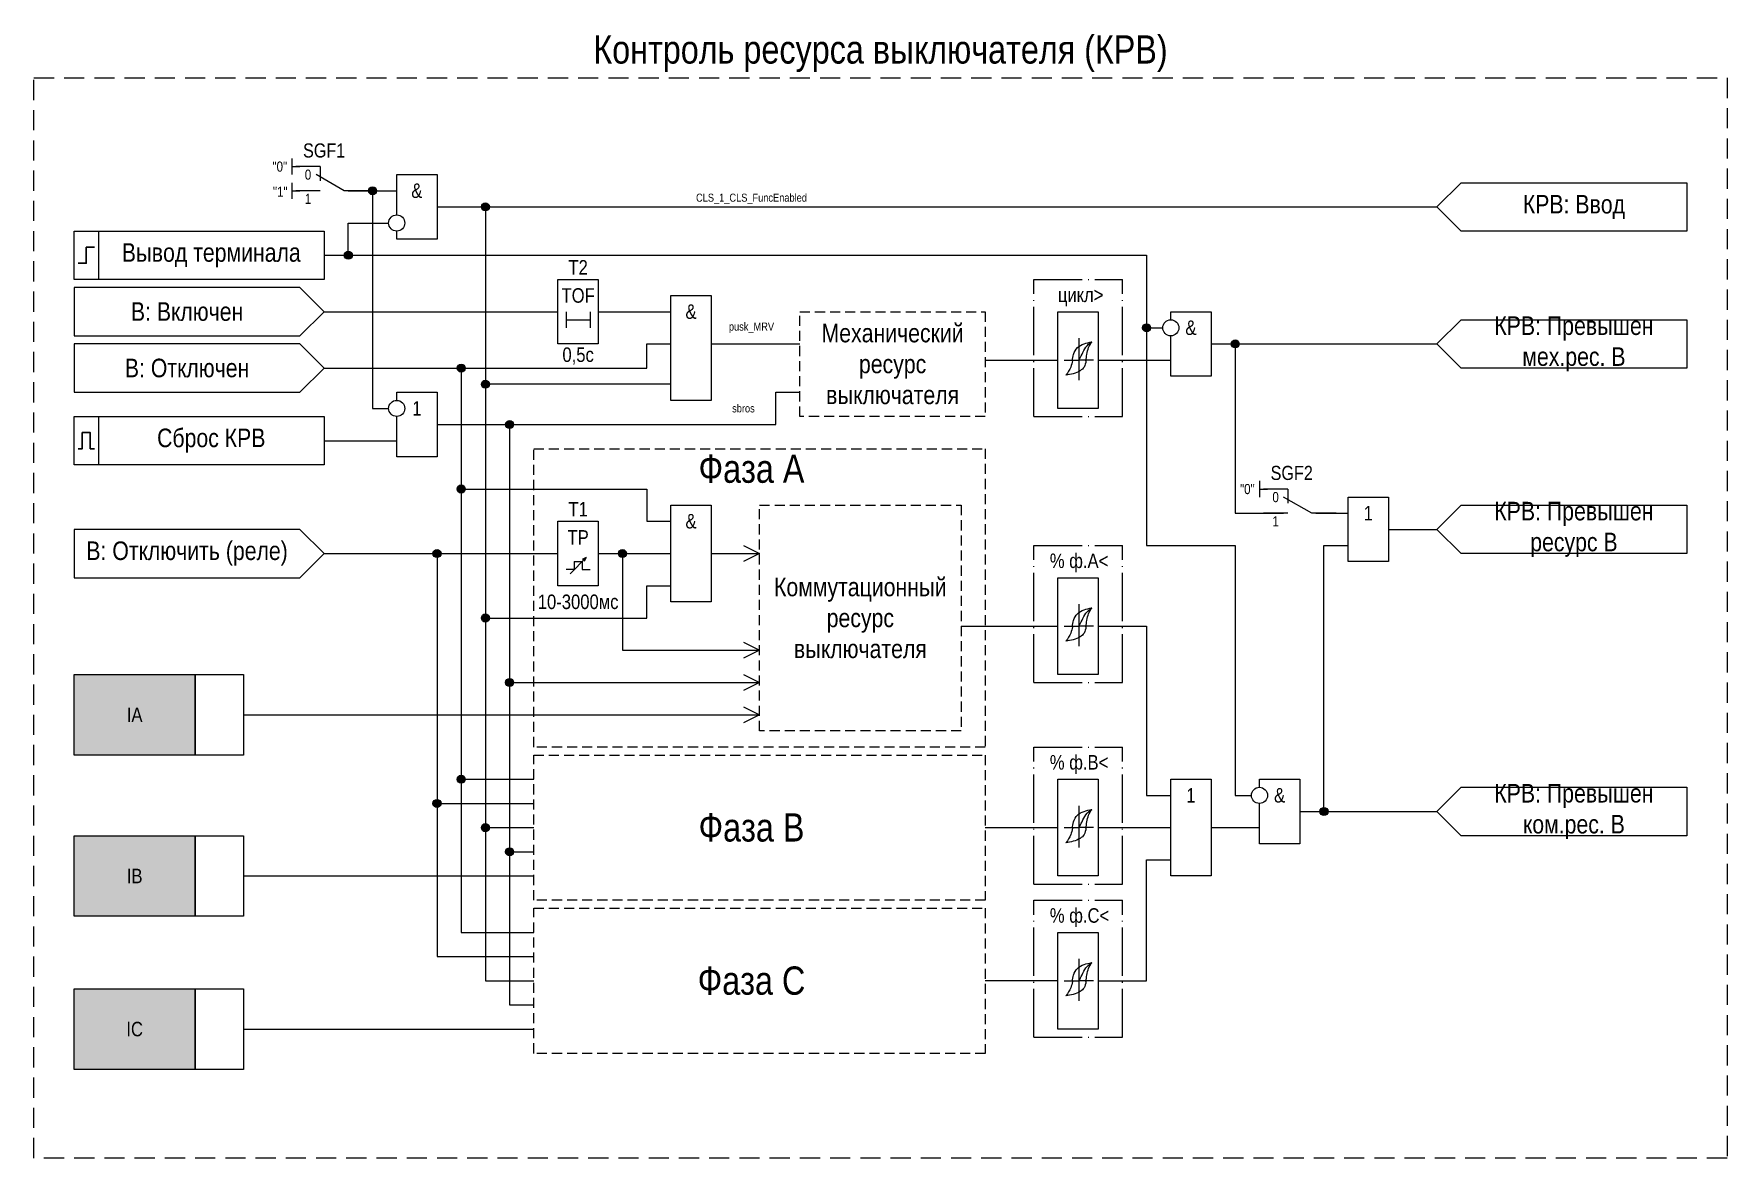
# Model space of a CAD drawing. Header units: millimetres. Extents: x 3 to 1350, y 3 to 186.
# Drawn here: x 1140 to 1350, y 24 to 163.5 of the extents above; entities that cross this region are included whole.
import ezdxf
from ezdxf.enums import TextEntityAlignment as Align

# ---------------------------------------------------------------- set-up
doc = ezdxf.new("R2010")
doc.units = ezdxf.units.MM
doc.linetypes.add('ACAD_ISO04W100', pattern=[30, 24, -3, 0, -3])
doc.linetypes.add('штриховая2', pattern=[0.375, 0.25, -0.125])
doc.layers.add('TEXT', color=7, linetype='Continuous', lineweight=25)
doc.layers.add('Основная', color=7, linetype='Continuous')
doc.styles.add('1.8_Gost_RD', font='ARIALN.TTF', dxfattribs={"height": 1.8})
doc.styles.add('2.5_Gost_RD', font='ARIALN.TTF', dxfattribs={"height": 2.5})
doc.styles.add('3.5_Gost_RD', font='ARIALN.TTF', dxfattribs={"height": 3.5})
doc.styles.add('Вывод', font='ARIALN.TTF', dxfattribs={"height": 2.5})
doc.styles.add('Компонент', font='ARIALN.TTF', dxfattribs={"height": 3.5})

msp = doc.modelspace()

# ---------------------------------------------------------------- texts
at = {"color": 30, "ltscale": 100, "insert": (1245, 161), "char_height": 3.5, "width": 210, "attachment_point": 5, "style": '3.5_Gost_RD'}
msp.add_mtext('\\pt38.5;Контроль ресурса выключателя (КРВ)', dxfattribs=at)
at = {"ltscale": 100, "attachment_point": 5}
for s, insert, char_height, width, style in [('&', (1187.5, 144), 1.8, 5, '2.5_Gost_RD'), ('КРВ: Ввод', (1331, 142), 2.3, 28, '2.5_Gost_RD'), ('T2', (1207.5, 134.5), 1.8, 5, '2.5_Gost_RD'), ('TOF', (1207.5, 131), 1.8, 5, '2.5_Gost_RD'), ('В: Включен', (1159, 129), 2.3, 28, '2.5_Gost_RD'), ('&', (1221.5, 129), 1.8, 5, '2.5_Gost_RD'), ('КРВ: Превышен мех.рес. В', (1331, 125), 2.3, 28, '2.5_Gost_RD'), ('&', (1283.5, 127), 1.8, 5, '2.5_Gost_RD'), ('0,5с', (1207.5, 123.5), 1.8, 5, '2.5_Gost_RD'), ('В: Отключен', (1159, 122), 2.3, 28, '2.5_Gost_RD'), ('1', (1187.5, 117), 1.8, 5, '2.5_Gost_RD'), ('Сброс КРВ', (1162, 113), 2.3, 28, '2.5_Gost_RD'), ('T1', (1207.5, 104.5), 1.8, 5, '2.5_Gost_RD'), ('КРВ: Превышен ресурс В', (1331, 102), 2.3, 28, '2.5_Gost_RD'), ('&', (1221.5, 103), 1.8, 5, '2.5_Gost_RD'), ('1', (1305.5, 104), 1.8, 5, '2.5_Gost_RD'), ('TP', (1207.5, 101), 1.8, 5, '2.5_Gost_RD'), ('В: Отключить (реле)', (1159, 99), 2.3, 28, '2.5_Gost_RD'), ('10-3000мс', (1207.5, 93), 1.8, 5, '2.5_Gost_RD'), ('IA', (1152.5, 79), 1.8, 15, '1.8_Gost_RD'), ('1', (1283.5, 69), 1.8, 5, '2.5_Gost_RD'), ('&', (1294.5, 69), 1.8, 5, '2.5_Gost_RD'), ('КРВ: Превышен ком.рес. В', (1331, 67), 2.3, 28, '2.5_Gost_RD'), ('IВ', (1152.5, 59), 1.8, 15, '1.8_Gost_RD'), ('IC', (1152.5, 40), 1.8, 15, '1.8_Gost_RD')]:
    msp.add_mtext(s, dxfattribs=dict(at, insert=insert, char_height=char_height, width=width, style=style))
at = {"ltscale": 100, "attachment_point": 1}
for s, width, insert, char_height, style in [('"1"', 2, (1169.65, 144.5), 1.25, '3.5_Gost_RD'), ('цикл>', 6, (1267, 132), 1.8, '1.8_Gost_RD'), ('% ф.А<', 8.4285, (1266, 99), 1.8, '1.8_Gost_RD'), ('% ф.B<', 8.4285, (1266, 74), 1.8, '1.8_Gost_RD'), ('% ф.C<', 8.4285, (1266, 55), 1.8, '1.8_Gost_RD')]:
    msp.add_mtext_dynamic_manual_height_columns(s, width=width, gutter_width=17.5, heights=[0], dxfattribs=dict(at, insert=insert, char_height=char_height, style=style))
at = {"color": 251, "ltscale": 100, "true_color": 0x58595b, "attachment_point": 5, "style": '3.5_Gost_RD'}
for s, insert, char_height, width in [('Механический ресурс выключателя', (1246.5, 122.5), 2.3, 23), ('Фаза А', (1229, 109.5), 3.5, 58), ('Коммутационный ресурс выключателя', (1242.5, 91), 2.3, 25), ('Фаза В', (1229, 65), 3.5, 58), ('Фаза С', (1229, 46), 3.5, 58)]:
    msp.add_mtext(s, dxfattribs=dict(at, insert=insert, char_height=char_height, width=width))
at = {"layer": 'TEXT', "color": 4, "ltscale": 100, "char_height": 1, "width": 28, "attachment_point": 5, "style": '2.5_Gost_RD'}
for s, insert in [('CLS_1_CLS_FuncEnabled', (1229, 143)), ('pusk_MRV', (1229, 127)), ('sbros', (1228, 117))]:
    msp.add_mtext(s, dxfattribs=dict(at, insert=insert))
at = {"layer": 'TEXT', "ltscale": 100, "insert": (1162, 136), "char_height": 2.3, "width": 28, "attachment_point": 5, "style": '2.5_Gost_RD'}
msp.add_mtext('Вывод терминала', dxfattribs=at)

# ---------------------------------------------------------------- blocks, each defined once
blk = doc.blocks.new('*U1034')
at = {"layer": 'Основная', "linetype": 'ACAD_ISO04W100', "ltscale": 0.25}
for p, q in [((0, 0), (11, 0)), ((0, -17), (0, 0)), ((11, -17), (11, 0)), ((0, -17), (11, -17))]:
    blk.add_line(p, q, dxfattribs=at)
at = {"layer": 'Основная', "style": 'Компонент'}
blk.add_attdef('ОУ', text='', height=3.5, dxfattribs=at).set_placement((11, 0), align=Align.MIDDLE_CENTER)
blk = doc.blocks.new('Точка')
at = {"ltscale": 100}
h = blk.add_hatch(color=256, dxfattribs=at)
h.dxf.hatch_style = 1
edge = h.paths.add_edge_path()
edge.add_arc((0, 0), 0.5, 0, 360)
blk.add_circle((0, 0), 0.5, dxfattribs=at)
blk = doc.blocks.new('*U958')
at = {"layer": 'Основная', "ltscale": 0.35}
blk.add_line((6, 6), (6, 2.5), dxfattribs=at)
at = {"layer": 'Основная', "color": 0}
blk.add_line((0, 0), (7, 4), dxfattribs=at)
blk = doc.blocks.new('*U1035')
at = {"layer": 'Основная', "color": 0}
for p, q in [((-3, 6), (-9, 6)), ((-3, 0), (-9, 0)), ((9, 0), (3, 0))]:
    blk.add_line(p, q, dxfattribs=at)
at = {"layer": 'Основная', "ltscale": 0.25, "xscale": -1}
blk.add_blockref('*U958', (3, 0), dxfattribs=at)
at = {"layer": 'Основная'}
for tag, height, style, p in [('ОУ', 3.5, 'Компонент', (-2, 10)), ('В1', 2.5, 'Вывод', (-13, 6)), ('В2', 2.5, 'Вывод', (-6, 4)), ('В3', 2.5, 'Вывод', (-6, -2))]:
    blk.add_attdef(tag, text='', height=height, dxfattribs=dict(at, style=style)).set_placement(p, align=Align.MIDDLE_CENTER)

# ---------------------------------------------------------------- hatches: boundary and pattern name
at = {"ltscale": 100, "true_color": 0xf7941d}
h = msp.add_hatch(color=30, dxfattribs=at)
h.dxf.hatch_style = 1
h.paths.add_polyline_path([(1145, 84), (1160, 84), (1160, 74), (1145, 74)])
h = msp.add_hatch(color=30, dxfattribs=at)
h.dxf.hatch_style = 1
h.paths.add_polyline_path([(1145, 64), (1160, 64), (1160, 54), (1145, 54)])
h = msp.add_hatch(color=30, dxfattribs=at)
h.dxf.hatch_style = 1
h.paths.add_polyline_path([(1145, 45), (1160, 45), (1160, 35), (1145, 35)])

# ---------------------------------------------------------------- linework, layer by layer
at = {"ltscale": 100}
for p, q in [((1172, 148), (1172, 146)), ((1172, 147), (1173, 147)), ((1172, 145), (1172, 143)), ((1172, 144), (1173, 144)), ((1267.79, 123), (1269.6, 123)), ((1271.42, 123), (1269.6, 123)), ((1292, 108), (1292, 106)), ((1292, 107), (1293, 107)), ((1224, 99), (1230, 99)), ((1207, 97), (1206, 97)), ((1206.5, 96.5), (1208.5, 98.5)), ((1208.5, 98.5), (1207.99, 98.25)), ((1208, 97), (1209, 97)), ((1208.5, 98.5), (1208.26, 98.02)), ((1267.79, 90), (1269.6, 90)), ((1271.42, 90), (1269.6, 90)), ((1267.79, 65), (1269.6, 65)), ((1271.42, 65), (1269.6, 65)), ((1267, 46), (1258, 46)), ((1267.79, 46), (1269.6, 46)), ((1271.42, 46), (1269.6, 46))]:
    msp.add_line(p, q, dxfattribs=at)
for p, q in [((1269.6, 125.72), (1269.6, 120.52)), ((1269.6, 92.72), (1269.6, 87.52)), ((1269.6, 67.72), (1269.6, 62.52)), ((1269.6, 48.72), (1269.6, 43.52))]:
    msp.add_line(p, q)
at = {"linetype": 'штриховая2', "ltscale": 10}
msp.add_lwpolyline([(1350, 24), (1140, 24), (1140, 158), (1350, 158)], close=True, dxfattribs=at)
at = {"ltscale": 100}
for points in [[(1185, 141), (1185, 146), (1190, 146), (1190, 138), (1185, 138), (1185, 139)], [(1179, 144), (1185, 144)], [(1179, 144), (1182, 144), (1182, 117), (1184, 117)], [(1176, 136), (1179, 136), (1179, 140), (1184, 140)], [(1176, 136), (1278, 136), (1278, 127), (1280, 127)], [(1176, 136), (1278, 136), (1278, 100), (1289, 100), (1289, 69), (1291, 69)], [(1206, 129), (1206, 127)], [(1209, 129), (1209, 127)], [(1281, 128), (1281, 129), (1286, 129), (1286, 121), (1281, 121), (1281, 126)], [(1206, 128), (1209, 128)], [(1286, 125), (1289, 125), (1289, 104), (1295, 104)], [(1286, 125), (1314, 125)], [(1286, 125), (1290, 125)], [(1258, 123), (1267, 123)], [(1272, 123), (1281, 123)], [(1185, 118), (1185, 119), (1190, 119), (1190, 111), (1185, 111), (1185, 116)], [(1176, 113), (1185, 113)], [(1299, 104), (1303, 104)], [(1308, 102), (1314, 102)], [(1176, 99), (1205, 99)], [(1176, 99), (1190, 99), (1190, 49), (1202, 49)], [(1176, 99), (1190, 99), (1190, 68), (1202, 68)], [(1210, 99), (1219, 99)], [(1210, 99), (1213, 99), (1213, 87), (1230, 87)], [(1228, 100), (1230, 99), (1228, 98)], [(1297, 67), (1300, 67), (1300, 100), (1303, 100)], [(1207, 98), (1207, 97)], [(1207, 98), (1208, 98)], [(1208, 98), (1208, 97)], [(1255, 90), (1267, 90)], [(1272, 90), (1278, 90), (1278, 69), (1281, 69)], [(1228, 88), (1230, 87), (1228, 86)], [(1228, 84), (1230, 83), (1228, 82)], [(1228, 80), (1230, 79), (1228, 78)], [(1166, 79), (1230, 79)], [(1292, 70), (1292, 71), (1297, 71), (1297, 63), (1292, 63), (1292, 68)], [(1297, 67), (1314, 67)], [(1258, 65), (1267, 65)], [(1272, 65), (1281, 65)], [(1286, 65), (1292, 65)], [(1272, 46), (1278, 46), (1278, 61), (1281, 61)], [(1166, 59), (1202, 59)], [(1166, 40), (1202, 40)]]:
    msp.add_lwpolyline(points, dxfattribs=at)
at = {"color": 4, "ltscale": 100}
for points in [[(1345, 145), (1345, 139), (1317, 139), (1314, 142), (1317, 145)], [(1145, 132), (1145, 126), (1173, 126), (1176, 129), (1173, 132)]]:
    msp.add_lwpolyline(points, close=True, dxfattribs=at)
for points in [[(1190, 142), (1314, 142)], [(1190, 142), (1196, 142), (1196, 91), (1216, 91), (1216, 95), (1219, 95)], [(1190, 142), (1196, 142), (1196, 65), (1202, 65)], [(1190, 142), (1196, 142), (1196, 46), (1202, 46)], [(1176, 129), (1205, 129)], [(1210, 129), (1219, 129)], [(1176, 122), (1216, 122), (1216, 125), (1219, 125)], [(1224, 125), (1232, 125), (1232, 125), (1235, 125)], [(1176, 122), (1193, 122), (1193, 107), (1216, 107), (1216, 103), (1219, 103)], [(1176, 122), (1193, 122), (1193, 71), (1202, 71)], [(1176, 122), (1193, 122), (1193, 52), (1202, 52)], [(1219, 120), (1196, 120)], [(1190, 115), (1232, 115), (1232, 119), (1235, 119)], [(1190, 115), (1199, 115), (1199, 43), (1202, 43)], [(1190, 115), (1199, 115), (1199, 62), (1202, 62)], [(1190, 115), (1199, 115), (1199, 83), (1230, 83)]]:
    msp.add_lwpolyline(points, dxfattribs=at)
at = {"ltscale": 100}
for points in [[(1145, 139), (1148, 139), (1148, 133), (1145, 133)], [(1145, 139), (1176, 139), (1176, 133), (1145, 133)], [(1205, 133), (1210, 133), (1210, 125), (1205, 125)], [(1219, 131), (1224, 131), (1224, 118), (1219, 118)], [(1267, 129), (1272, 129), (1272, 117), (1267, 117)], [(1345, 128), (1345, 122), (1317, 122), (1314, 125), (1317, 128)], [(1145, 125), (1145, 119), (1173, 119), (1176, 122), (1173, 125)], [(1145, 116), (1148, 116), (1148, 110), (1145, 110)], [(1145, 116), (1176, 116), (1176, 110), (1145, 110)], [(1219, 105), (1224, 105), (1224, 93), (1219, 93)], [(1303, 106), (1308, 106), (1308, 98), (1303, 98)], [(1345, 105), (1345, 99), (1317, 99), (1314, 102), (1317, 105)], [(1205, 103), (1210, 103), (1210, 95), (1205, 95)], [(1145, 102), (1145, 96), (1173, 96), (1176, 99), (1173, 102)], [(1267, 96), (1272, 96), (1272, 84), (1267, 84)], [(1145, 84), (1160, 84), (1160, 74), (1145, 74)], [(1160, 84), (1166, 84), (1166, 74), (1160, 74)], [(1267, 71), (1272, 71), (1272, 59), (1267, 59)], [(1281, 71), (1286, 71), (1286, 59), (1281, 59)], [(1345, 70), (1345, 64), (1317, 64), (1314, 67), (1317, 70)], [(1145, 64), (1160, 64), (1160, 54), (1145, 54)], [(1160, 64), (1166, 64), (1166, 54), (1160, 54)], [(1267, 52), (1272, 52), (1272, 40), (1267, 40)], [(1145, 45), (1160, 45), (1160, 35), (1145, 35)], [(1160, 45), (1166, 45), (1166, 35), (1160, 35)]]:
    msp.add_lwpolyline(points, close=True, dxfattribs=at)
at = {"lineweight": 30, "ltscale": 100}
for points in [[(1147.5, 137), (1146.5, 137), (1146.5, 135), (1145.5, 135)], [(1145.5, 112), (1146, 112), (1146, 114), (1147, 114), (1147, 112), (1147.5, 112)]]:
    msp.add_lwpolyline(points, dxfattribs=at)
at = {"color": 251, "linetype": 'штриховая2', "ltscale": 5, "true_color": 0x58595b}
for points in [[(1235, 129), (1258, 129), (1258, 116), (1235, 116)], [(1202, 112), (1258, 112), (1258, 75), (1202, 75)], [(1202, 74), (1258, 74), (1258, 56), (1202, 56)], [(1202, 55), (1258, 55), (1258, 37), (1202, 37)]]:
    msp.add_lwpolyline(points, close=True, dxfattribs=at)
at = {"linetype": 'штриховая2', "ltscale": 5}
msp.add_lwpolyline([(1230, 105), (1255, 105), (1255, 77), (1230, 77)], close=True, dxfattribs=at)
at = {"ltscale": 100}
for centre in [(1185, 140), (1281, 127), (1292, 69)]:
    msp.add_circle(centre, 1, dxfattribs=at)
msp.add_circle((1185, 117), 1)
for points in [[(1268.8, 122.92), (1268.95, 123.71), (1269.44, 124.54), (1271.2, 125.26)], [(1269.6, 123), (1270, 123.72), (1270.47, 124.6), (1271.2, 125.26)], [(1270.48, 122.92), (1270.6, 123.71), (1270.81, 124.54), (1271.2, 125.26)], [(1268.8, 122.92), (1268.6, 122.13), (1268, 121.12)], [(1270.48, 122.92), (1270.25, 122.13), (1269.76, 121.67), (1268, 121.12)], [(1268.8, 89.92), (1268.95, 90.71), (1269.44, 91.54), (1271.2, 92.26)], [(1269.6, 90), (1270, 90.72), (1270.47, 91.6), (1271.2, 92.26)], [(1270.48, 89.92), (1270.6, 90.71), (1270.81, 91.54), (1271.2, 92.26)], [(1268.8, 89.92), (1268.6, 89.13), (1268, 88.12)], [(1270.48, 89.92), (1270.25, 89.13), (1269.76, 88.67), (1268, 88.12)], [(1268.8, 64.92), (1268.95, 65.71), (1269.44, 66.54), (1271.2, 67.26)], [(1269.6, 65), (1270, 65.72), (1270.47, 66.6), (1271.2, 67.26)], [(1270.48, 64.92), (1270.6, 65.71), (1270.81, 66.54), (1271.2, 67.26)], [(1268.8, 64.92), (1268.6, 64.13), (1268, 63.12)], [(1270.48, 64.92), (1270.25, 64.13), (1269.76, 63.67), (1268, 63.12)], [(1268.8, 45.92), (1268.95, 46.71), (1269.44, 47.54), (1271.2, 48.26)], [(1269.6, 46), (1270, 46.72), (1270.47, 47.6), (1271.2, 48.26)], [(1270.48, 45.92), (1270.6, 46.71), (1270.81, 47.54), (1271.2, 48.26)], [(1268.8, 45.92), (1268.6, 45.13), (1268, 44.12)], [(1270.48, 45.92), (1270.25, 45.13), (1269.76, 44.67), (1268, 44.12)]]:
    msp.add_spline(points, degree=3)

# ---------------------------------------------------------------- block references
at = {"color": 2, "ltscale": 100}
for p in [(1182, 144), (1196, 142), (1193, 122), (1196, 120), (1199, 115), (1193, 107), (1190, 99), (1213, 99), (1196, 91), (1199, 83), (1193, 71), (1190, 68), (1196, 65), (1199, 62)]:
    msp.add_blockref('Точка', p, dxfattribs=at)
at = {"ltscale": 100}
for p in [(1179, 136), (1278, 127), (1289, 125), (1300, 67)]:
    msp.add_blockref('Точка', p, dxfattribs=at)
at = {"ltscale": 100, "xscale": 0.5, "yscale": 0.5, "zscale": 0.5}
msp.add_blockref('*U1035', (1297, 104), dxfattribs=at).add_auto_attribs({'ОУ': 'SGF2', 'В1': '"0"', 'В2': '0', 'В3': '1'})
at = {"layer": 'Основная', "ltscale": 0.25, "xscale": 0.5, "yscale": 0.5, "zscale": 0.5}
msp.add_blockref('*U1035', (1177, 144), dxfattribs=at).add_auto_attribs({'ОУ': 'SGF1', 'В1': '"0"', 'В2': '0', 'В3': '1'})
at = {"layer": 'Основная', "ltscale": 0.25}
for p in [(1264, 133), (1264, 100), (1264, 75), (1264, 56)]:
    msp.add_blockref('*U1034', p, dxfattribs=at)

msp.set_redraw_order([(e.dxf.handle, doc.entitydb.next_handle()) for e in msp.query("TEXT MTEXT ATTDEF DIMENSION ARC_DIMENSION")])  # texts and dimensions are drawn at this point

doc.saveas('drawing.dxf')
